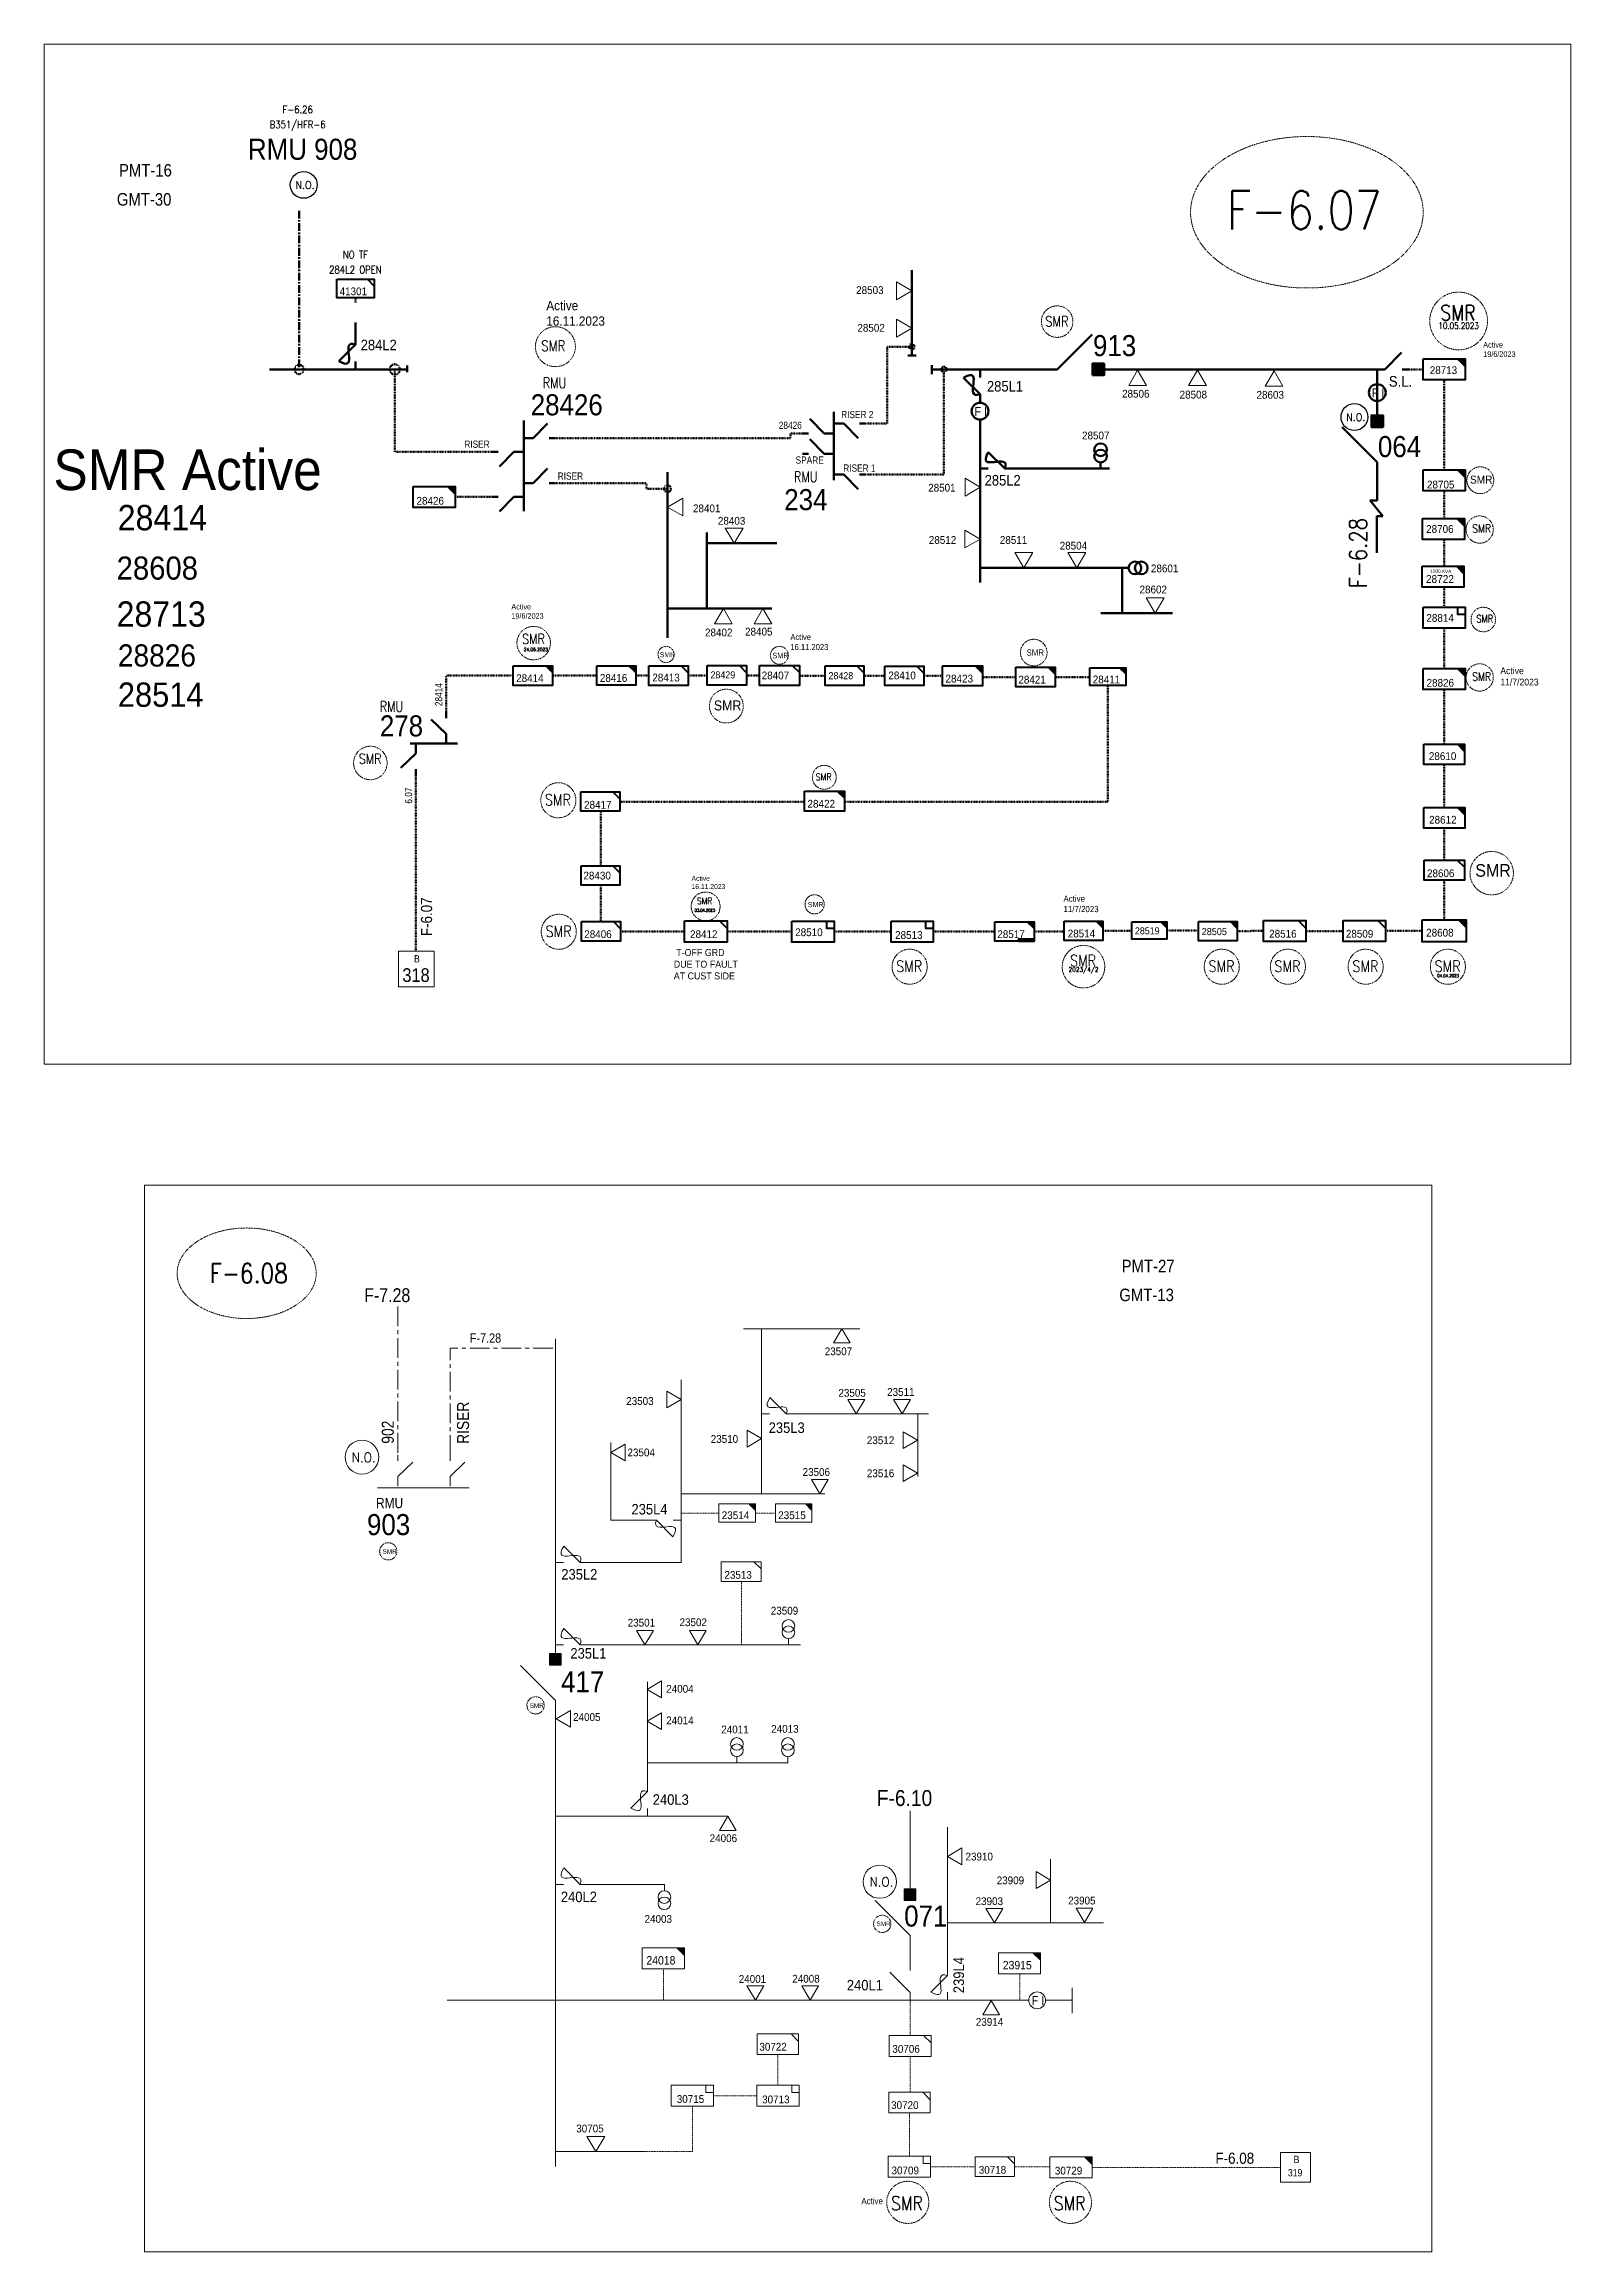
# Model space of a CAD drawing. Header units: metres. Extents: x 65984 to 144644, y -19036 to 23726.
# Drawn here: x 101649 to 102373, y 9810 to 10857 of the extents above; entities that cross this region are included whole.
import ezdxf
from ezdxf.enums import TextEntityAlignment as Align

# ---------------------------------------------------------------- set-up
doc = ezdxf.new("R2010")
doc.units = ezdxf.units.M
doc.header["$MEASUREMENT"] = 0
doc.linetypes.add('( Center )', pattern=[2, 1.25, -0.25, 0.25, -0.25])
doc.linetypes.add('DGN Style 3', pattern=[0.013877, 0, -0.013877])
doc.layers.get('0').update_dxf_attribs({"color": 95, "lineweight": 40})
for name, color, linetype, lineweight in [('ABS', 7, 'Continuous', 40), ('ABS NUMBER', 112, 'Continuous', 30), ('CONTRACTOR NAME', 95, 'Continuous', 40), ('d_eos', 111, 'Continuous', 40), ('d_eos no', 121, 'Continuous', 40), ('d_fco', 5, 'Continuous', 40), ('d_fco text', 95, 'Continuous', 40), ('d_oh branch', 94, 'Continuous', 40), ('d_switch', 95, 'Continuous', 40), ('d_tf', 1, 'Continuous', 40), ('d_tf no', 6, 'Continuous', 40), ('d_tf_200', 1, 'Continuous', 40), ('d_ug cable', 95, 'Continuous', 40), ('d_ug main line', 95, 'Continuous', 40), ('d_unit sub', 7, 'Continuous', 40), ('EARTH FAULT INDICATOR', 95, 'Continuous', 40), ('FDR  1  16', 234, 'Continuous', 40), ('fedr no', 95, 'Continuous', 40), ('GRID STATION  04', 7, 'Continuous', 40), ('GRID STATION 01', 7, 'Continuous', 40), ('Level 37', 7, 'Continuous', 0), ('O H MAIN FEEDER', 4, 'Continuous', 100), ('SW N O', 114, 'Continuous', 30)]:
    doc.layers.add(name, color=color, linetype=linetype, lineweight=lineweight)
doc.styles.add('NASKHF', font='naskhf.shx', dxfattribs={"height": 8})
doc.styles.add('Style-Andalus', font='andlso.ttf')
doc.styles.add('Style-Arial', font='arial.ttf')
doc.styles.add('Style-ENGINEERING', font='ENGINEERING.shx')
doc.styles.add('Style-msdefault', font='msdefault.shx')
doc.styles.add('Style-STANDARD', font='STANDARD.shx')

msp = doc.modelspace()

# ---------------------------------------------------------------- texts
at = {"layer": 'ABS NUMBER', "color": 2, "lineweight": 140, "style": 'Style-Arial', "width": 0.88}
msp.add_text('913', height=10, dxfattribs=at).set_placement((102146.6, 10719.4), align=Align.TOP_LEFT)
at = {"layer": 'ABS NUMBER', "color": 7, "lineweight": 140, "style": 'Style-Arial', "width": 0.88}
msp.add_text('S.L.', height=5.08, dxfattribs=at).set_placement((102287, 10694.9))
msp.add_text('064', height=10, dxfattribs=at).set_placement((102281.8, 10671.5), align=Align.TOP_LEFT)
at = {"layer": 'ABS NUMBER', "color": 2, "lineweight": 13, "style": 'Style-Arial', "width": 0.88}
for s, p in [('417', (101894.2, 10085.2)), ('071', (102057, 9974))]:
    msp.add_text(s, height=10, dxfattribs=at).set_placement(p, align=Align.TOP_LEFT)
at = {"layer": 'd_eos no', "color": 7, "linetype": 'Continuous', "lineweight": 140, "style": 'Style-Arial', "width": 0.88}
for s, p in [('RMU 908', (101745.6, 10812.6)), ('234', (102000.1, 10646.3))]:
    msp.add_text(s, height=10, dxfattribs=at).set_placement(p, align=Align.TOP_LEFT)
at = {"layer": 'd_eos no', "color": 2, "linetype": 'Continuous', "lineweight": 140, "style": 'Style-Arial', "width": 0.88}
msp.add_text('278', height=10, dxfattribs=at).set_placement((101808.2, 10538.9), align=Align.TOP_LEFT)
at = {"layer": 'd_eos no', "color": 2, "linetype": 'Continuous', "lineweight": 13, "style": 'Style-Arial', "width": 0.88}
msp.add_text('903', height=10, dxfattribs=at).set_placement((101802.1, 10159.8), align=Align.TOP_LEFT)
at = {"layer": 'd_fco text', "color": 7, "linetype": 'Continuous', "lineweight": 70, "style": 'Style-msdefault', "width": 0.92}
for s, p in [('284L2', (101799.1, 10717.2)), ('285L1', (102096.3, 10697.6)), ('285L2', (102095.2, 10653))]:
    msp.add_text(s, height=5, dxfattribs=at).set_placement(p, align=Align.TOP_LEFT)
at = {"layer": 'd_fco text', "color": 1, "linetype": 'DGN Style 3', "lineweight": 13, "style": 'Style-msdefault', "width": 0.92}
for s, p in [('235L3', (101992.7, 10203.3)), ('235L4', (101927.6, 10164.6))]:
    msp.add_text(s, height=5, dxfattribs=at).set_placement(p, align=Align.TOP_LEFT)
at = {"layer": 'd_fco text', "color": 7, "linetype": 'DGN Style 3', "lineweight": 13, "style": 'Style-msdefault', "width": 0.92}
for s, p in [('235L2', (101894.3, 10133.7)), ('235L1', (101898.6, 10096.2))]:
    msp.add_text(s, height=5, dxfattribs=at).set_placement(p, align=Align.TOP_LEFT)
at = {"layer": 'd_fco text', "color": 1, "linetype": 'Continuous', "lineweight": 13, "style": 'Style-msdefault', "width": 0.92}
for s, p in [('240L3', (101937.7, 10026.8)), ('240L2', (101894.1, 9980.6)), ('240L1', (102029.8, 9938.7))]:
    msp.add_text(s, height=5, dxfattribs=at).set_placement(p, align=Align.TOP_LEFT)
msp.add_text('239L4', height=5, rotation=90, dxfattribs=at).set_placement((102080.4, 9932.4), align=Align.TOP_LEFT)
at = {"layer": 'd_switch', "color": 131, "linetype": 'Continuous', "lineweight": 30, "style": 'Style-ENGINEERING', "width": 0.857143}
for s, p in [('28426', (101997.5, 10678.3)), ('SPARE', (102005.5, 10661.8))]:
    msp.add_text(s, height=3.43, dxfattribs=at).set_placement(p, align=Align.TOP_LEFT)
at = {"layer": 'd_switch', "color": 7, "linetype": 'Continuous', "lineweight": 30, "style": 'Style-ENGINEERING', "width": 0.857143}
msp.add_text('28414', height=3.43, rotation=90, dxfattribs=at).set_placement((101834.4, 10554.2), align=Align.TOP_RIGHT)
msp.add_text('6.07', height=3.43, rotation=90, dxfattribs=at).set_placement((101820.1, 10497), align=Align.TOP_LEFT)
at = {"layer": 'd_switch', "color": 2, "linetype": 'Continuous', "lineweight": 13, "ltscale": 1.527211, "style": 'Style-ENGINEERING', "width": 0.857143}
msp.add_text('F-7.28', height=6.59, dxfattribs=at).set_placement((101800.8, 10267), align=Align.TOP_LEFT)
at = {"layer": 'd_switch', "color": 1, "linetype": 'Continuous', "lineweight": 13, "style": 'Style-ENGINEERING', "width": 0.857143}
msp.add_text('F-7.28', height=4.48, dxfattribs=at).set_placement((101850.9, 10245.6), align=Align.TOP_LEFT)
at = {"layer": 'd_switch', "color": 7, "linetype": 'Continuous', "lineweight": 13, "style": 'Style-ENGINEERING', "width": 0.857143}
for s, p in [('RISER', (101844.8, 10193.1)), ('902', (101809.1, 10193.2))]:
    msp.add_text(s, height=5.72, rotation=90, dxfattribs=at).set_placement(p, align=Align.TOP_LEFT)
at = {"layer": 'd_switch', "color": 40, "linetype": 'Continuous', "lineweight": 30, "insert": (101827.7, 10434.1), "char_height": 5.289, "attachment_point": 1, "rotation": 90, "style": 'NASKHF'}
msp.add_mtext('\\Fmsdefault;\\H1x;\\W0.9;F-6.07\\P', dxfattribs=at)
at = {"layer": 'd_switch', "color": 2, "linetype": 'Continuous', "lineweight": 13, "attachment_point": 1, "style": 'NASKHF'}
for s, insert, char_height in [('\\Fmsdefault;\\H1x;\\W0.9;F-6.10\\P', (102044, 10028.8), 7.569), ('\\Fmsdefault;\\H1x;\\W0.9;F-6.08\\P', (102204.7, 9856.7), 5.289)]:
    msp.add_mtext(s, dxfattribs=dict(at, insert=insert, char_height=char_height))
at = {"layer": 'd_tf no', "color": 40, "linetype": 'Continuous', "lineweight": 40, "style": 'Style-msdefault'}
for s, height, width, p in [('41301', 3.7, 0.945946, (101789.1, 10742)), ('28506', 3.7, 0.945946, (102160.4, 10693.4)), ('28508', 3.7, 0.945946, (102187.7, 10693)), ('28603', 3.7, 0.945946, (102224.2, 10692.9)), ('28507', 3.7, 0.945946, (102141.4, 10673.6)), ('28501', 3.7, 0.945946, (102068.4, 10648.8)), ('28426', 3.7, 0.945946, (101825.6, 10642.6)), ('28403', 3.7, 0.945946, (101968.6, 10633.1)), ('28512', 3.7, 0.945946, (102068.7, 10624)), ('28511', 3.7, 0.945946, (102102.4, 10624)), ('28504', 3.7, 0.945946, (102130.8, 10621.3)), ('28601', 3.7, 0.945946, (102174.1, 10610.5)), ('28722', 3.77, 0.945946, (102304.6, 10605.5)), ('28602', 3.7, 0.945946, (102168.7, 10600.5)), ('28402', 3.7, 0.945946, (101962.5, 10580.1)), ('28405', 3.7, 0.945946, (101981.5, 10580.5)), ('28416', 3.7, 0.945946, (101912.6, 10558.5)), ('28428', 3.33, 0.945946, (102021.1, 10559.4)), ('28410', 3.7, 0.945946, (102049.5, 10559.7)), ('28423', 3.7, 0.953514, (102076.6, 10558.2)), ('28411', 3.7, 0.945946, (102146.5, 10557.8)), ('28610', 3.7, 0.945946, (102306, 10521.4)), ('28612', 3.7, 0.945946, (102306.1, 10491.2)), ('28430', 3.7, 0.945946, (101904.8, 10464.7)), ('28517', 3.7, 0.945946, (102101.2, 10436.9)), ('28519', 3.33, 0.945946, (102166.5, 10438.3)), ('28505', 3.4, 0.945946, (102198.2, 10438)), ('28516', 3.7, 0.945946, (102230.2, 10437.1))]:
    msp.add_text(s, height=height, dxfattribs=dict(at, width=width)).set_placement(p, align=Align.TOP_LEFT)
at = {"layer": 'd_tf no', "color": 40, "linetype": 'Continuous', "lineweight": 40, "style": 'Style-msdefault', "width": 0.945946}
for s, p in [('28503', (102034.2, 10738.9)), ('28502', (102034.8, 10721))]:
    msp.add_text(s, height=3.7, dxfattribs=at).set_placement(p)
at = {"layer": 'd_tf no', "color": 121, "linetype": 'Continuous', "lineweight": 40, "style": 'Style-msdefault'}
for s, width, p in [('28713', 0.945946, (102306.4, 10704.6)), ('28414', 0.945946, (101872.9, 10558.4)), ('28407', 0.945946, (101989.4, 10559.7)), ('28417', 0.945946, (101905.1, 10498.3)), ('28422', 0.953514, (102011.1, 10498.8)), ('28412', 0.945946, (101955.4, 10436.9)), ('28514', 0.945946, (102134.6, 10437.2)), ('28608', 0.945946, (102304.7, 10437.6))]:
    msp.add_text(s, height=3.7, dxfattribs=dict(at, width=width)).set_placement(p, align=Align.TOP_LEFT)
at = {"layer": 'd_tf no', "color": 2, "linetype": 'Continuous', "lineweight": 40, "style": 'Style-msdefault', "width": 0.945946}
for s, p in [('28705', (102305.1, 10650.3)), ('28706', (102304.7, 10629.2)), ('28814', (102304.8, 10587)), ('28413', (101937.5, 10558.7)), ('28421', (102111.2, 10557.7)), ('28826', (102304.9, 10556.2)), ('28606', (102305.1, 10465.8)), ('28406', (101905.2, 10436.9)), ('28510', (102005.3, 10437.8)), ('28509', (102266.6, 10437.1)), ('28513', (102052.7, 10436.5))]:
    msp.add_text(s, height=3.7, dxfattribs=at).set_placement(p, align=Align.TOP_LEFT)
at = {"layer": 'd_tf no', "color": 121, "linetype": 'Continuous', "lineweight": 13, "style": 'Style-msdefault', "width": 0.945946}
for s, height, p in [('28414', 12.05, (101683.8, 10638.8)), ('28608', 10.97, (101683.3, 10614.3)), ('28713', 12.02, (101683.3, 10593)), ('28826', 10.53, (101683.9, 10572.6)), ('28514', 11.54, (101683.9, 10554.5))]:
    msp.add_text(s, height=height, dxfattribs=at).set_placement(p, align=Align.TOP_LEFT)
at = {"layer": 'd_tf no', "color": 40, "linetype": 'Continuous', "lineweight": 40, "style": 'Style-msdefault', "width": 0.945946}
msp.add_text('28401', height=3.7, dxfattribs=at).set_placement((101969.8, 10639), align=Align.TOP_RIGHT)
at = {"layer": 'd_tf no', "color": 7, "linetype": 'Continuous', "lineweight": 40, "style": 'Style-msdefault', "width": 0.945946}
msp.add_text('1500 KVA', height=1.6, dxfattribs=at).set_placement((102306.7, 10608.1), align=Align.TOP_LEFT)
at = {"layer": 'd_tf no', "color": 1, "linetype": 'Continuous', "lineweight": 13, "style": 'Style-msdefault'}
for s, height, width, p in [('SMR', 5.99, 0.947368, (102328, 10468.3)), ('23505', 3.7, 0.945946, (102025.8, 10219.2)), ('23511', 3.7, 0.945946, (102048.9, 10219.6)), ('23503', 3.7, 0.945946, (101925.1, 10215.3)), ('23510', 3.7, 0.945946, (101965.2, 10197.3)), ('23512', 3.7, 0.945946, (102039.3, 10196.7)), ('23504', 3.7, 0.945946, (101925.7, 10190.9)), ('23506', 3.7, 0.945946, (102008.8, 10181.6)), ('23516', 3.7, 0.945946, (102039.3, 10181)), ('23514', 3.7, 0.953514, (101970.4, 10161.1)), ('23515', 3.7, 0.953514, (101997.2, 10161.1)), ('23509', 3.7, 0.945946, (101993.7, 10115.8)), ('23501', 3.7, 0.945946, (101925.8, 10110.1)), ('23502', 3.7, 0.945946, (101950.4, 10110.3)), ('24004', 3.7, 0.945946, (101944.1, 10078.7)), ('24005', 3.7, 0.945946, (101899.9, 10065.3)), ('24014', 3.7, 0.945946, (101944.1, 10063.7)), ('24013', 3.7, 0.945946, (101993.9, 10059.7)), ('24011', 3.7, 0.945946, (101970.2, 10059.4)), ('24006', 3.7, 0.945946, (101964.7, 10007.8)), ('23910', 3.7, 0.945946, (102086.1, 9999.1)), ('23909', 3.7, 0.945946, (102100.9, 9987.8)), ('23903', 3.7, 0.945946, (102090.9, 9977.9)), ('23905', 3.7, 0.945946, (102134.8, 9978.2)), ('24003', 3.7, 0.945946, (101933.8, 9969.5)), ('24001', 3.7, 0.945946, (101978.5, 9941)), ('24008', 3.7, 0.945946, (102003.9, 9941.1)), ('30722', 3.7, 0.945946, (101988.3, 9908.8)), ('30706', 3.7, 0.945946, (102051.4, 9907.8)), ('30715', 3.7, 0.945946, (101949.1, 9884)), ('30713', 3.7, 0.945946, (101989.6, 9883.8)), ('30720', 3.7, 0.945946, (102050.8, 9881.1)), ('30705', 3.7, 0.945946, (101901.4, 9870)), ('30718', 3.7, 0.945946, (102092.4, 9850.4))]:
    msp.add_text(s, height=height, dxfattribs=dict(at, width=width)).set_placement(p, align=Align.TOP_LEFT)
at = {"layer": 'd_tf no', "color": 1, "linetype": 'Continuous', "lineweight": 40, "style": 'Style-msdefault', "width": 0.945946}
for height, p in [(2.43, (102011.3, 10450.3)), (2.18, (101809.5, 10143.1)), (2.18, (101879.3, 10070)), (2.18, (102043.9, 9966.4))]:
    msp.add_text('SMR', height=height, dxfattribs=at).set_placement(p, align=Align.TOP_LEFT)
at = {"layer": 'd_tf no', "color": 1, "linetype": 'Continuous', "lineweight": 13, "style": 'Style-msdefault', "width": 0.945946}
for s, p in [('23507', (102019.3, 10235.2)), ('23914', (102091, 9916.9))]:
    msp.add_text(s, height=3.7, dxfattribs=at).set_placement(p)
at = {"layer": 'd_tf no', "color": 1, "lineweight": 13, "style": 'Style-msdefault', "width": 0.925}
for s, p in [('24018', (101934.7, 9950)), ('23915', (102103.8, 9947.7))]:
    msp.add_text(s, height=4, dxfattribs=at).set_placement(p, align=Align.TOP_LEFT)
at = {"layer": 'd_tf no', "color": 2, "linetype": 'Continuous', "lineweight": 13, "style": 'Style-msdefault', "width": 0.945946}
for s, p in [('30709', (102051, 9850.1)), ('30729', (102128.5, 9850))]:
    msp.add_text(s, height=3.7, dxfattribs=at).set_placement(p, align=Align.TOP_LEFT)
at = {"layer": 'd_tf no', "color": 121, "linetype": 'Continuous', "lineweight": 40, "attachment_point": 1, "style": 'NASKHF'}
for s, insert, char_height in [('\\Fmsdefault;\\H1x;\\W0.945946;Active\\P16.11.2023', (101887.2, 10735.6), 4.392), ('\\Fmsdefault;\\H1x;\\W0.945946;Active\\P19/6/2023', (102331.8, 10716.1), 2.635), ('\\Fmsdefault;\\H1x;\\W0.945946;Active\\P19/6/2023', (101870.6, 10591.8), 2.635), ('\\Fmsdefault;\\H1x;\\W0.945946;Active\\P16.11.2023', (102003, 10577.5), 2.847), ('\\Fmsdefault;\\H1x;\\W0.945946;Active\\P11/7/2023', (102339.9, 10561.7), 3.23), ('\\Fmsdefault;\\H1x;\\W0.945946;Active\\P16.11.2023', (101956.1, 10462.7), 2.33), ('\\Fmsdefault;\\H1x;\\W0.945946;Active\\P11/7/2023', (102132.6, 10453.4), 2.962), ('\\Fmsdefault;\\H1x;\\W0.945946;Active\\P', (102036.7, 9835.2), 2.962)]:
    msp.add_mtext(s, dxfattribs=dict(at, insert=insert, char_height=char_height))
at = {"layer": 'd_tf no', "color": 1, "linetype": 'Continuous', "lineweight": 40, "attachment_point": 5, "line_spacing_factor": 1.2, "style": 'Style-STANDARD'}
for s, insert, char_height in [('\\H1x;\\W0.909091;SMR\\P', (102319.8, 10730), 7.244), ('\\H1x;\\W0.909091;10.05.2023', (102320.1, 10723.8), 3.009), ('\\H1x;\\W0.909091;SMR\\P', (102331, 10627.6), 3.885), ('\\H1x;\\W0.909091;SMR\\P', (102331, 10557.3), 3.885)]:
    msp.add_mtext(s, dxfattribs=dict(at, insert=insert, char_height=char_height))
at = {"layer": 'd_tf no', "color": 1, "linetype": 'Continuous', "lineweight": 40, "ltscale": 0.54, "insert": (102129.5, 10725.9), "char_height": 4.829, "attachment_point": 5, "line_spacing_factor": 1.2, "style": 'Style-STANDARD'}
msp.add_mtext('\\H1x;\\W0.909091;SMR\\P', dxfattribs=at)
at = {"layer": 'd_tf no', "color": 1, "linetype": 'Continuous', "lineweight": 40, "ltscale": 0.666667, "insert": (101890.5, 10714.3), "char_height": 4.969, "attachment_point": 5, "line_spacing_factor": 1.2, "style": 'Style-STANDARD'}
msp.add_mtext('\\H1x;\\W0.909091;SMR\\P', dxfattribs=at)
at = {"layer": 'd_tf no', "color": 121, "linetype": 'Continuous', "lineweight": 40, "insert": (101653.3, 10665.1), "char_height": 19.269, "width": 273.726, "attachment_point": 1, "style": 'NASKHF'}
msp.add_mtext('\\Fmsdefault;\\H1x;\\W0.945946;SMR Active', dxfattribs=at)
at = {"layer": 'd_tf no', "color": 1, "linetype": 'Continuous', "lineweight": 40, "attachment_point": 1, "style": 'NASKHF'}
for s, insert, char_height in [('\\Fmsdefault;\\H1x;\\W0.945946;SMR^I', (102325.5, 10652.7), 3.787), ('\\Fmsdefault;\\H1x;\\W0.945946;SMR\\P', (101941, 10568.9), 2.374), ('\\Fmsdefault;\\H1x;\\W0.945946;SMR\\P', (101994.5, 10568.6), 2.637), ('\\Fmsdefault;\\H1x;\\W0.945946;SMR\\P', (102115.1, 10570.2), 2.93)]:
    msp.add_mtext(s, dxfattribs=dict(at, insert=insert, char_height=char_height))
at = {"layer": 'd_tf no', "color": 1, "linetype": 'Continuous', "lineweight": 40, "ltscale": 0.9, "attachment_point": 5, "line_spacing_factor": 1.2, "style": 'Style-STANDARD'}
for insert, char_height in [((102332.5, 10584.8), 3.497), ((102058.3, 9832.7), 6.52), ((102135.5, 9832.7), 6.52)]:
    msp.add_mtext('\\H1x;\\W0.909091;SMR\\P', dxfattribs=dict(at, insert=insert, char_height=char_height))
at = {"layer": 'd_tf no', "color": 1, "linetype": 'Continuous', "lineweight": 40, "ltscale": 0.766617, "char_height": 4.708, "attachment_point": 5, "line_spacing_factor": 1.2, "style": 'Style-STANDARD'}
for insert in [(101881.1, 10575.2), (101803.6, 10518.3)]:
    msp.add_mtext('\\H1x;\\W0.909091;SMR\\P', dxfattribs=dict(at, insert=insert))
at = {"layer": 'd_tf no', "color": 1, "linetype": 'Continuous', "lineweight": 40, "ltscale": 0.695833, "insert": (101882.2, 10570.2), "char_height": 1.636, "attachment_point": 5, "line_spacing_factor": 1.2, "style": 'Style-STANDARD'}
msp.add_mtext('\\H1x;\\W0.909091;24.05.2023', dxfattribs=at)
at = {"layer": 'd_tf no', "color": 2, "linetype": 'Continuous', "lineweight": 40, "insert": (101965.1, 10559.8), "char_height": 3.33, "attachment_point": 1, "style": 'NASKHF'}
msp.add_mtext('\\Fmsdefault;\\H1x;\\W0.945946;28429\\P', dxfattribs=at)
at = {"layer": 'd_tf no', "color": 1, "lineweight": 13, "insert": (101966.7, 10546), "char_height": 4.749, "attachment_point": 1, "style": 'NASKHF'}
msp.add_mtext('\\Fmsdefault;\\H1x;\\W0.925;SMR\\P', dxfattribs=at)
at = {"layer": 'd_tf no', "color": 1, "linetype": 'Continuous', "lineweight": 40, "ltscale": 0.9, "insert": (102018.8, 10509.7), "char_height": 3.263, "width": 8.194, "attachment_point": 5, "line_spacing_factor": 1.2, "style": 'Style-STANDARD'}
msp.add_mtext('\\H1x;\\W0.909091;SMR\\P', dxfattribs=at)
at = {"layer": 'd_tf no', "color": 1, "linetype": 'Continuous', "lineweight": 40, "ltscale": 0.6, "attachment_point": 5, "line_spacing_factor": 1.2, "style": 'Style-STANDARD'}
for s, insert, char_height in [('\\H1x;\\W0.909091;SMR\\P', (101892.7, 10498.8), 5.366), ('\\H1x;\\W0.909091;SMR\\P', (101893, 10436.4), 5.366), ('\\H1x;\\W0.909091;SMR\\P', (102059.4, 10419.8), 5.366), ('\\H1x;\\W0.909091;2023/4/2', (102142.1, 10417.9), 2.229), ('\\H1x;\\W0.909091;SMR\\P', (102141.9, 10422.5), 5.366), ('\\H1x;\\W0.909091;SMR\\P', (102207.6, 10419.8), 5.366), ('\\H1x;\\W0.909091;SMR\\P', (102238.9, 10419.8), 5.366), ('\\H1x;\\W0.909091;SMR\\P', (102275.9, 10419.8), 5.366), ('\\H1x;\\W0.909091;SMR\\P', (102314.9, 10419.8), 5.366)]:
    msp.add_mtext(s, dxfattribs=dict(at, insert=insert, char_height=char_height))
at = {"layer": 'd_tf no', "color": 1, "linetype": 'Continuous', "lineweight": 40, "ltscale": 0.592863, "insert": (101962.3, 10450.8), "char_height": 3.133, "attachment_point": 5, "line_spacing_factor": 1.2, "style": 'Style-STANDARD'}
msp.add_mtext('\\H1x;\\W0.909091;SMR\\P', dxfattribs=at)
at = {"layer": 'd_tf no', "color": 1, "linetype": 'Continuous', "lineweight": 40, "ltscale": 0.609097, "insert": (101962.4, 10446.4), "char_height": 1.383, "attachment_point": 5, "line_spacing_factor": 1.2, "style": 'Style-STANDARD'}
msp.add_mtext('\\H1x;\\W0.909091;03.04.2023', dxfattribs=at)
at = {"layer": 'd_tf no', "color": 6, "linetype": 'Continuous', "lineweight": 40, "insert": (101946.5, 10428), "char_height": 3.33, "attachment_point": 1, "style": 'NASKHF'}
msp.add_mtext('\\Fmsdefault;\\H1x;\\W0.945946;  T-OFF GRD \\P DUE TO FAULT \\P AT CUST SIDE', dxfattribs=at)
at = {"layer": 'd_tf no', "color": 1, "linetype": 'Continuous', "lineweight": 40, "ltscale": 0.612109, "insert": (102315.1, 10415.3), "char_height": 1.467, "attachment_point": 5, "line_spacing_factor": 1.2, "style": 'Style-STANDARD'}
msp.add_mtext('\\H1x;\\W0.909091;04.04.2023', dxfattribs=at)
at = {"layer": 'd_tf no', "color": 1, "linetype": 'Continuous', "lineweight": 13, "insert": (101971.7, 10132.8), "char_height": 3.7, "width": 35.094, "attachment_point": 1, "style": 'NASKHF'}
msp.add_mtext('\\Fmsdefault;\\H1x;\\W0.945946;23513', dxfattribs=at)
at = {"layer": 'fedr no', "color": 6, "linetype": 'Continuous', "lineweight": 13, "style": 'Style-STANDARD', "width": 0.909091}
for s, height, p in [('F-6.07', 18.22, (102246.9, 10778.7)), ('F-6.08', 9.19, (101746, 10274.1))]:
    msp.add_text(s, height=height, dxfattribs=at).set_placement(p, align=Align.MIDDLE_CENTER)
at = {"layer": 'fedr no', "color": 2, "linetype": 'Continuous', "lineweight": 13, "style": 'Style-STANDARD', "width": 0.909091}
msp.add_text('F-6.28', height=8.27, rotation=90, dxfattribs=at).set_placement((102272.4, 10615.9), align=Align.MIDDLE_CENTER)
at = {"layer": 'fedr no', "color": 2, "linetype": 'Continuous', "lineweight": 13, "char_height": 3.561, "attachment_point": 5, "line_spacing_factor": 1.2, "style": 'Style-STANDARD'}
for s, insert in [('\\H1x;\\W0.909091;F-6.26\\PB351/HFR-6', (101769.2, 10822.3)), ('\\H1x;\\W0.909091;NO TF\\P284L2 OPEN', (101796.6, 10754))]:
    msp.add_mtext(s, dxfattribs=dict(at, insert=insert))
at = {"layer": 'GRID STATION  04', "color": 7, "linetype": 'Continuous', "lineweight": 30, "style": 'Style-msdefault', "width": 0.888889}
for s, height, p in [('318', 6.52, (101818.9, 10418.9)), ('B', 3.47, (101824.4, 10425.1))]:
    msp.add_text(s, height=height, rotation=359.9147, dxfattribs=at).set_placement(p, align=Align.TOP_LEFT)
at = {"layer": 'GRID STATION  04', "color": 1, "linetype": 'Continuous', "lineweight": 13, "style": 'Style-msdefault', "width": 0.888889}
for s, p in [('B', (102241.8, 9855.2)), ('319', (102239.1, 9848.9))]:
    msp.add_text(s, height=3.47, dxfattribs=at).set_placement(p, align=Align.TOP_LEFT)
at = {"layer": 'GRID STATION 01', "linetype": 'Continuous', "lineweight": 13, "style": 'Style-msdefault', "width": 0.888889}
for s, p in [('PMT-16', (101684.4, 10800.6)), ('GMT-30', (101683.4, 10786.8)), ('PMT-27', (102160.2, 10280.5)), ('GMT-13', (102159.1, 10266.8))]:
    msp.add_text(s, height=5.94, dxfattribs=at).set_placement(p, align=Align.TOP_LEFT)
at = {"layer": 'Level 37', "color": 2, "linetype": 'Continuous', "lineweight": 53, "style": 'Style-STANDARD', "width": 0.854701}
for p in [(101891.1, 10696.7), (101813.7, 10543.1)]:
    msp.add_text('RMU', height=4.99, dxfattribs=at).set_placement(p, align=Align.MIDDLE_CENTER)
at = {"layer": 'Level 37', "color": 2, "linetype": 'Continuous', "lineweight": 120, "style": 'Style-Arial', "width": 0.88}
msp.add_text('28426', height=10, dxfattribs=at).set_placement((101879.8, 10691.3), align=Align.TOP_LEFT)
at = {"layer": 'Level 37', "color": 7, "linetype": 'Continuous', "lineweight": 53, "style": 'Style-ENGINEERING', "width": 0.857143}
for s, p in [('RISER 2', (102027.1, 10683.4)), ('RISER 1', (102028.1, 10658)), ('RISER', (101892.6, 10654.2))]:
    msp.add_text(s, height=3.43, dxfattribs=at).set_placement(p, align=Align.TOP_LEFT)
msp.add_text('RISER', height=3.43, dxfattribs=at).set_placement((101860.3, 10665.9), align=Align.RIGHT)
at = {"layer": 'Level 37', "color": 7, "linetype": 'Continuous', "lineweight": 53, "style": 'Style-STANDARD', "width": 0.854701}
msp.add_text('RMU', height=4.99, dxfattribs=at).set_placement((102010.3, 10652.1), align=Align.MIDDLE_CENTER)
at = {"layer": 'Level 37', "color": 2, "linetype": 'Continuous', "lineweight": 13, "style": 'Style-msdefault', "width": 0.86}
msp.add_text('RMU', height=4.9, dxfattribs=at).set_placement((101806.4, 10167.5), align=Align.TOP_LEFT)

# ---------------------------------------------------------------- blocks, each defined once
blk = doc.blocks.new('TF_8')
at = {"color": 0, "linetype": 'ByBlock', "lineweight": -2}
blk.add_line((6.3, 4.95), (9.9, 1.35), dxfattribs=at)
blk.add_3dface([(-10.1, 4.95), (9.9, 4.95), (9.9, -5.05), (-10.1, -5.05)], dxfattribs=at)
blk = doc.blocks.new('exist.us-1000kva')
at = {"color": 0, "linetype": 'ByBlock', "lineweight": -2, "flags": 128}
blk.add_lwpolyline([(40, 12.9), (32.8, 20), (40, 20)], close=True, dxfattribs=at)
at = {"color": 0, "linetype": 'ByBlock', "lineweight": -2, "extrusion": (0, 0, -1)}
blk.add_solid([(-40, 12.9), (-32.8, 20), (-40, 20)], dxfattribs=at)
at = {"color": 0, "linetype": 'ByBlock', "lineweight": -2, "xscale": 2, "yscale": 2}
blk.add_blockref('TF_8', (20.2, 10.1), dxfattribs=at)
blk = doc.blocks.new('TF3')
at = {"color": 0, "linetype": 'ByBlock', "lineweight": -2}
for p, q in [((11.3, 9), (18.3, 9)), ((18.3, 9), (18.3, 2))]:
    blk.add_line(p, q, dxfattribs=at)
at = {"color": 0, "linetype": 'ByBlock', "lineweight": -2, "flags": 128}
blk.add_lwpolyline([(18.3, 2), (11.3, 2), (11.3, 9)], dxfattribs=at)
at = {"color": 0, "linetype": 'ByBlock', "lineweight": -2}
blk.add_3dface([(-21.7, 9), (18.3, 9), (18.3, -11), (-21.7, -11)], dxfattribs=at)
blk = doc.blocks.new('*U1140')
at = {"layer": 'ABS', "color": 7, "linetype": 'Continuous', "lineweight": 13, "ltscale": 0.176941}
for p, q in [((-8.3, 9.1), (-8.3, 16.6)), ((-8.3, 9.1), (8.3, -7.6)), ((-8.3, -16.6), (-8.3, -9))]:
    blk.add_line(p, q, dxfattribs=at)
blk = doc.blocks.new('FUSE01')
at = {"color": 0, "linetype": 'ByBlock', "lineweight": -2}
blk.add_line((0, -17.15), (0, -22.55), dxfattribs=at)
at = {"color": 0, "linetype": 'ByBlock', "lineweight": -2, "flags": 128}
blk.add_lwpolyline([(0, 0.05), (0, -5.75), (-11.2, -16.95)], dxfattribs=at)
at = {"color": 0, "linetype": 'ByBlock', "lineweight": -2}
blk.add_open_spline([(-11.2, -16.95), (3.4, -25.35), (-11.6, -1.35), (0, -5.75)], degree=3, dxfattribs=at)
blk = doc.blocks.new('*U1113')
at = {"layer": 'EARTH FAULT INDICATOR', "color": 1, "linetype": 'Continuous', "lineweight": 13}
blk.add_circle((0, 0.1), 4, dxfattribs=at)
at = {"layer": 'EARTH FAULT INDICATOR', "color": 1, "lineweight": 13, "style": 'Style-Andalus', "width": 0.9}
blk.add_text('F I', height=4.23, dxfattribs=at).set_placement((-2.6, 2.1), align=Align.TOP_LEFT)
blk = doc.blocks.new('TFU_94')
at = {"layer": 'd_tf_200', "color": 1, "linetype": 'Continuous', "lineweight": 13}
blk.add_line((0, 10), (0, 0), dxfattribs=at)
for centre in [(0, 30), (0, 20)]:
    blk.add_circle(centre, 10, dxfattribs=at)
blk = doc.blocks.new('ABS2_1_1')
at = {"color": 0, "linetype": 'ByBlock', "lineweight": -2, "ltscale": 500}
for q in [(-29900, 43500), (0, 0)]:
    blk.add_line((0, 13600), q, dxfattribs=at)
at = {"color": 0, "linetype": 'ByBlock', "lineweight": -2, "ltscale": 500, "flags": 128}
for points in [[(5000, 43600), (-5000, 43600), (-5000, 53600), (5000, 53600)], [(3791, 49653), (3791, 49653), (3791, 49653)]]:
    blk.add_lwpolyline(points, close=True, dxfattribs=at)
at = {"color": 0, "linetype": 'ByBlock', "lineweight": -2, "ltscale": 500}
for points in [[(5000, 43600), (-5000, 43600), (5000, 53600), (-5000, 53600)], [(3791, 49653), (3791, 49653), (3791, 49653)]]:
    blk.add_solid(points, dxfattribs=at)
blk = doc.blocks.new('*U1141')
at = {"layer": 'SW N O', "color": 3, "lineweight": 13, "ltscale": 0.426762}
blk.add_circle((0, 0), 16.8, dxfattribs=at)
at = {"layer": 'SW N O', "color": 3, "lineweight": 13, "style": 'Style-STANDARD'}
blk.add_text('N.O.', height=9.6, dxfattribs=at).set_placement((1.7, -0.2), align=Align.MIDDLE_CENTER)
blk = doc.blocks.new('SS')
at = {"color": 0, "linetype": 'ByBlock', "lineweight": -2, "flags": 128}
blk.add_lwpolyline([(6.95, 4.25), (10.45, 4.25), (10.45, 0.75)], close=True, dxfattribs=at)
at = {"color": 0, "linetype": 'ByBlock', "lineweight": -2, "extrusion": (0, 0, -1)}
blk.add_solid([(-6.95, 4.25), (-10.45, 4.25), (-10.45, 0.75)], dxfattribs=at)
at = {"color": 0, "linetype": 'ByBlock', "lineweight": -2}
blk.add_3dface([(-9.55, 4.25), (10.45, 4.25), (10.45, -5.75), (-9.55, -5.75)], dxfattribs=at)
blk = doc.blocks.new('*U1348')
at = {"layer": 'EARTH FAULT INDICATOR', "color": 40, "linetype": 'Continuous', "lineweight": 100}
blk.add_circle((0, 0.1), 4, dxfattribs=at)
at = {"layer": 'EARTH FAULT INDICATOR', "color": 40, "lineweight": 140, "style": 'Style-Andalus', "width": 0.9}
blk.add_text('F I', height=4.23, dxfattribs=at).set_placement((-2.6, 2.1), align=Align.TOP_LEFT)
blk = doc.blocks.new('*U747')
at = {"layer": 'ABS', "color": 7, "linetype": 'Continuous', "lineweight": 211, "ltscale": 0.118412}
for p, q in [((-8.3, 8.2), (-15.7, 8.2)), ((-8.3, 8.2), (7.9, -8.1)), ((15.7, 8.2), (8.3, 8.2))]:
    blk.add_line(p, q, dxfattribs=at)
blk = doc.blocks.new('TFU_154')
at = {"layer": 'd_tf_200', "color": 40, "linetype": 'Continuous', "lineweight": 53}
blk.add_line((0, 10), (0, 0), dxfattribs=at)
for centre in [(0, 30), (0, 20)]:
    blk.add_circle(centre, 10, dxfattribs=at)
blk = doc.blocks.new('*U1352')
at = {"layer": 'CONTRACTOR NAME', "color": 40, "lineweight": 211, "ltscale": 0.498271, "flags": 128}
for points in [[(1.7, -0.5), (-3.7, -0.5), (-3.7, 0.5), (1.7, 0.5)], [(3.7, -0.5), (1.7, -0.5), (1.7, 0.5), (3.7, 0.5)]]:
    blk.add_lwpolyline(points, close=True, dxfattribs=at)
at = {"layer": 'CONTRACTOR NAME', "color": 40, "lineweight": 211, "style": 'Style-msdefault', "width": 0.945946}
for s, height, p in [('2017.08.08', 0.642, (-3.5, 0.3)), ('MTC', 0.572, (2, 0.3))]:
    blk.add_text(s, height=height, dxfattribs=at).set_placement(p, align=Align.TOP_LEFT)
blk = doc.blocks.new('TRA1_969')
at = {"layer": 'd_tf', "color": 1, "linetype": 'Continuous', "lineweight": 13, "ltscale": 0.000392162, "flags": 128}
blk.add_lwpolyline([(10, -17), (0, 0), (-10, -17)], close=True, dxfattribs=at)
blk = doc.blocks.new('TRA1_968')
at = {"layer": 'd_tf', "color": 1, "linetype": 'Continuous', "lineweight": 13, "ltscale": 0.000392162, "xscale": 1.000046564039522, "yscale": 1.000046564039522, "zscale": 1.000046564039522, "rotation": 180}
blk.add_blockref('TRA1_969', (0, 0), dxfattribs=at)
blk = doc.blocks.new('TRA1_971')
at = {"layer": 'd_tf', "color": 1, "linetype": 'Continuous', "lineweight": 13, "ltscale": 0.000392162, "extrusion": (0, 0, -1), "flags": 128}
blk.add_lwpolyline([(-10.1, -17), (-0.1, 0), (9.9, -17)], close=True, dxfattribs=at)
blk = doc.blocks.new('TRA1_970')
at = {"layer": 'd_tf', "color": 1, "linetype": 'Continuous', "lineweight": 13, "ltscale": 0.000392162, "xscale": 1.000046564039522, "yscale": 1.000046564039522, "zscale": 1.000046564039522, "rotation": 180}
blk.add_blockref('TRA1_971', (0, 0), dxfattribs=at)
blk = doc.blocks.new('TRA1_1284')
at = {"layer": 'd_tf', "color": 40, "linetype": 'Continuous', "lineweight": 0, "ltscale": 0.000361655, "flags": 128}
blk.add_lwpolyline([(10, -17), (0, 0), (-10, -17)], close=True, dxfattribs=at)
blk = doc.blocks.new('TRA1_1283')
at = {"layer": 'd_tf', "color": 40, "linetype": 'Continuous', "lineweight": 0, "ltscale": 0.000361655, "xscale": 1.000046566207836, "yscale": 1.000046566207836, "zscale": 1.000046566207836, "rotation": 180}
blk.add_blockref('TRA1_1284', (0, 0), dxfattribs=at)
blk = doc.blocks.new('*U971')
at = {"layer": 'SW N O', "color": 3, "ltscale": 0.426762}
blk.add_circle((-0.02, 0), 4.83, dxfattribs=at)
at = {"layer": 'SW N O', "color": 3, "style": 'Style-STANDARD'}
blk.add_text('N.O.', height=2.753, dxfattribs=at).set_placement((0.46, -0.05), align=Align.MIDDLE_CENTER)
blk = doc.blocks.new('*U4239')
at = {"layer": 'SW N O', "color": 3, "lineweight": 13, "ltscale": 0.426762}
blk.add_circle((0, 0), 16.8, dxfattribs=at)
at = {"layer": 'SW N O', "color": 3, "lineweight": 13, "style": 'Style-STANDARD'}
blk.add_text('N.O.', height=9.6, dxfattribs=at).set_placement((1.7, -0.2), align=Align.MIDDLE_CENTER)

# ---------------------------------------------------------------- linework, layer by layer
at = {"layer": 'd_eos', "color": 2, "linetype": 'Continuous', "lineweight": 211, "ltscale": 0.478599}
for p, q in [((101876.5, 10635.8), (101876.5, 10678.9)), ((101876.4, 10670.4), (101881, 10670.4)), ((101881, 10670.4), (101887.8, 10677.4)), ((101888.5, 10670.4), (101891.3, 10670.4)), ((101864.4, 10664), (101861.6, 10664)), ((101871.8, 10664), (101865, 10657)), ((101876.5, 10664), (101871.8, 10664)), ((101876.4, 10649.1), (101881, 10649.1)), ((101881, 10649.1), (101887.8, 10656.1)), ((101888.5, 10649.1), (101891.3, 10649.1)), ((101864.3, 10642.7), (101861.4, 10642.7)), ((101871.7, 10642.7), (101864.9, 10635.7)), ((101876.3, 10642.7), (101871.7, 10642.7))]:
    msp.add_line(p, q, dxfattribs=at)
at = {"layer": 'd_eos', "color": 7, "linetype": 'Continuous', "lineweight": 211, "ltscale": 0.638341}
for p, q in [((102019.1, 10672.7), (102012.3, 10679.7)), ((102023.7, 10650.6), (102023.7, 10682.9)), ((102011.6, 10672.7), (102008.8, 10672.7)), ((102019.1, 10663), (102012.3, 10670)), ((102023.7, 10672.7), (102019.1, 10672.7)), ((102023.7, 10677.5), (102028.4, 10677.5)), ((102028.4, 10677.5), (102035.2, 10670.5)), ((102035.8, 10677.5), (102038.7, 10677.5)), ((102011.6, 10663), (102008.8, 10663)), ((102023.7, 10663), (102019.1, 10663)), ((102023.7, 10653.2), (102028.4, 10653.2)), ((102028.4, 10653.2), (102035.2, 10646.2)), ((102035.8, 10653.2), (102038.7, 10653.2)), ((101825.2, 10513.4), (101825.2, 10510.6))]:
    msp.add_line(p, q, dxfattribs=at)
at = {"layer": 'd_eos', "color": 2, "linetype": 'Continuous', "lineweight": 211, "ltscale": 0.638341}
for p, q in [((101839.6, 10530.1), (101832.6, 10536.9)), ((101839.6, 10537.6), (101839.6, 10540.4)), ((101825.2, 10520.8), (101818.2, 10514)), ((101822.6, 10525.5), (101845, 10525.5)), ((101825.2, 10525.5), (101825.2, 10520.8)), ((101839.6, 10525.5), (101839.6, 10530.1))]:
    msp.add_line(p, q, dxfattribs=at)
at = {"layer": 'd_eos', "color": 2, "linetype": 'Continuous', "lineweight": 13, "ltscale": 0.638341}
for p, q in [((101816.8, 10185.1), (101816.8, 10187.9)), ((101841.5, 10185.1), (101841.5, 10187.9)), ((101816.8, 10177.6), (101823.8, 10184.4)), ((101816.8, 10173), (101816.8, 10177.6)), ((101841.5, 10177.6), (101848.5, 10184.4)), ((101841.5, 10173), (101841.5, 10177.6))]:
    msp.add_line(p, q, dxfattribs=at)
at = {"layer": 'd_eos', "color": 2, "linetype": 'Continuous', "lineweight": 13, "ltscale": 0.54966}
msp.add_line((101807.1, 10172.2), (101850.6, 10172.2), dxfattribs=at)
at = {"layer": 'd_oh branch', "color": 40, "linetype": 'Continuous', "lineweight": 100}
for p, q in [((102060.6, 10750.2), (102060.6, 10709.7)), ((101796.6, 10718.9), (101796.6, 10725.3)), ((102093, 10656), (102093, 10679.4)), ((101944.7, 10654.4), (101944.7, 10575.7)), ((102093, 10656), (102093, 10601.9)), ((102108.8, 10656), (102154.5, 10656)), ((101963.3, 10589.6), (101963.3, 10625.7)), ((101963.3, 10620.6), (101996.5, 10620.6)), ((101944.7, 10589.6), (101994.2, 10589.6)), ((102160.5, 10587.4), (102150.3, 10587.4))]:
    msp.add_line(p, q, dxfattribs=at)
at = {"layer": 'd_oh branch', "color": 1, "linetype": 'Continuous', "lineweight": 13}
for p, q in [((101980.7, 10247.8), (102036, 10247.8)), ((101989.3, 10212.4), (101989.3, 10247.8)), ((101951.2, 10136.8), (101951.2, 10223.5)), ((101989.3, 10169.4), (101989.3, 10221.3)), ((102005.1, 10207.3), (102068.6, 10207.3)), ((102063.5, 10207.3), (102063.5, 10177.7)), ((101917.8, 10156.9), (101917.8, 10193.7)), ((101951.2, 10169.4), (102019.4, 10169.4)), ((101935.4, 10156.9), (101917.8, 10156.9)), ((101907.3, 10136.8), (101951.2, 10136.8)), ((101907.3, 10097.7), (102007.8, 10097.7)), ((101935.2, 10032.2), (101935.2, 10080.1)), ((101935.3, 10041.7), (102001.9, 10041.7)), ((101891.5, 10016.4), (101973.3, 10016.4)), ((102077.5, 9944.9), (102077.6, 10011.2)), ((102126.4, 9965.8), (102126.4, 9996)), ((101907.3, 9984), (101943.2, 9984)), ((102077.6, 9965.8), (102151.6, 9965.8)), ((101891.5, 9857.2), (101933.8, 9857.2))]:
    msp.add_line(p, q, dxfattribs=at)
at = {"layer": 'd_oh branch', "color": 40, "linetype": 'Continuous', "lineweight": 100, "flags": 128}
for points in [[(102093, 10608.9), (102160.5, 10608.9)], [(102160.5, 10608.9), (102160.5, 10587.4), (102184.3, 10587.4)]]:
    msp.add_lwpolyline(points, dxfattribs=at)
at = {"layer": 'd_ug cable', "color": 40, "linetype": 'DGN Style 3', "lineweight": 100}
for p, q in [((101796.6, 10737), (101796.6, 10734.8)), ((102303.3, 10703.1), (102295.1, 10703.1)), ((102313.2, 10698.1), (102313.2, 10655.4)), ((101861.4, 10642.7), (101843.9, 10642.7)), ((102313.2, 10645.4), (102313.2, 10632.2)), ((102313.2, 10622.3), (102313.2, 10609.7)), ((102313.2, 10599.8), (102313.2, 10590.3)), ((102313.2, 10561.2), (102313.2, 10580.3)), ((101890.2, 10557.8), (101911.2, 10557.8)), ((101929.6, 10557.8), (101935.9, 10557.8)), ((101963.4, 10557.8), (101954.5, 10557.8)), ((101988.3, 10557.9), (101982.1, 10557.8)), ((102007.4, 10557.6), (102019.4, 10557.6)), ((102037.9, 10557.6), (102047.8, 10557.6)), ((102075.2, 10557.6), (102066.3, 10557.6)), ((102145.2, 10557.1), (102128.6, 10557.1)), ((102313.2, 10495.4), (102313.2, 10515.5)), ((101913.1, 10467.5), (101913.1, 10493.1)), ((102009.4, 10497.8), (101922.2, 10497.8)), ((102313.3, 10485.4), (102313.3, 10470.3)), ((101913.1, 10441), (101913.1, 10458.2)), ((102313.3, 10441.8), (102313.3, 10460.7)), ((101922.4, 10436.3), (101952.9, 10436.3)), ((101973, 10436.3), (102003.8, 10436.3)), ((102023.7, 10436.3), (102050.7, 10436.3)), ((102070.7, 10436.3), (102100, 10436.3)), ((102118.6, 10436.3), (102132.9, 10436.3)), ((102165.1, 10436.6), (102151.3, 10436.6)), ((102181.6, 10436.8), (102196.7, 10436.8)), ((102215, 10436.5), (102227.5, 10436.6)), ((102247.6, 10436.5), (102265.3, 10436.5)), ((102285.4, 10436.6), (102302.9, 10436.6))]:
    msp.add_line(p, q, dxfattribs=at)
at = {"layer": 'd_ug cable', "color": 40, "linetype": 'Continuous', "lineweight": 100}
for p, q in [((102058.7, 10709.7), (102062.7, 10709.7)), ((102070.1, 10700.9), (102070.1, 10705.1))]:
    msp.add_line(p, q, dxfattribs=at)
at = {"layer": 'd_ug cable', "color": 1, "linetype": 'DGN Style 3', "lineweight": 13}
for p, q in [((101969.1, 10160.3), (101951.2, 10160.3)), ((101995.9, 10160.3), (101986.5, 10160.3)), ((101979.8, 10127.8), (101979.8, 10097.7)), ((102059.8, 9912.4), (102059.8, 9929)), ((101997.1, 9903.3), (101997.1, 9888.7)), ((102059.8, 9885.4), (102059.8, 9902.4)), ((101987.1, 9883.7), (101966.5, 9883.7)), ((102059.5, 9875.5), (102059.5, 9855)), ((102069.5, 9850), (102090.6, 9850)), ((102109.3, 9850), (102126.2, 9850))]:
    msp.add_line(p, q, dxfattribs=at)
at = {"layer": 'd_ug cable', "color": 40, "linetype": 'DGN Style 3', "lineweight": 100, "flags": 128}
for points in [[(102038.7, 10677.5), (102048.9, 10677.5), (102048.9, 10713.9), (102060.6, 10713.9)], [(101815.3, 10703.1), (101815.3, 10664), (101861.6, 10664)], [(102038.7, 10653.2), (102075.9, 10653.2), (102075.9, 10703.1)], [(101891.3, 10670.4), (102003.1, 10670.4), (102003.1, 10672.7), (102008.8, 10672.7)], [(101891.3, 10649.1), (101934.8, 10649.1), (101934.8, 10646.5), (101944.7, 10646.5)], [(101871.5, 10557.8), (101839.6, 10557.8), (101839.6, 10540.4)], [(102153.7, 10553), (102153.7, 10497.8), (102028.7, 10497.8)], [(102110, 10557.1), (102094.2, 10557.1)], [(102313.2, 10525.2), (102313.2, 10551.2)], [(101825.2, 10427), (101825.2, 10510.6)]]:
    msp.add_lwpolyline(points, dxfattribs=at)
at = {"layer": 'd_ug cable', "color": 1, "linetype": 'DGN Style 3', "lineweight": 13, "flags": 128}
for points in [[(101942.8, 9943.9), (101942.8, 9929)], [(102111.9, 9941.6), (102111.9, 9929)], [(101956.5, 9878.8), (101956.5, 9857.2), (101933.8, 9857.2)], [(102146.2, 9849.7), (102235.6, 9849.7)]]:
    msp.add_lwpolyline(points, dxfattribs=at)
at = {"layer": 'd_ug cable', "color": 2, "linetype": 'DGN Style 3', "lineweight": 13}
for centre, radius in [((102129.6, 10725.8), 7.49), ((102320.1, 10726.1), 13.7), ((101891.5, 10713.9), 9.49), ((102330.4, 10650.5), 6.37), ((102330.1, 10627.1), 6.47), ((102331.8, 10584.4), 5.82), ((101881.2, 10573.2), 7.95), ((102118.5, 10568.7), 6.32), ((101944, 10567.8), 3.83), ((101997.8, 10567.4), 4.25), ((102330.1, 10556.9), 6.47), ((101972.6, 10543.3), 8.02), ((101803.7, 10516.3), 7.95), ((102019.1, 10509.5), 5.68), ((101892.9, 10498.6), 8.32), ((102335.8, 10464), 10.3), ((101962.8, 10448.2), 6.86), ((102014.5, 10449.2), 4.56), ((101893.1, 10436.2), 8.32), ((102059.6, 10419.6), 8.32), ((102142.1, 10419.6), 10.1), ((102207.7, 10419.6), 8.32), ((102239.1, 10419.6), 8.32), ((102276, 10419.6), 8.32), ((102315, 10419.6), 8.32), ((101812.2, 10142.1), 4.1), ((101882.1, 10069), 4.1), ((102046.6, 9965.3), 4.1), ((102058.7, 9833.1), 10), ((102135.9, 9833.1), 10)]:
    msp.add_circle(centre, radius, dxfattribs=at)
at = {"layer": 'd_ug cable', "color": 7, "linetype": 'DGN Style 3', "lineweight": 100}
for centre, radius in [((102060.6, 10713.9), 1.3), ((101769.9, 10703.1), 2.2), ((101815.3, 10703.1), 2.44), ((102075.9, 10703.1), 1.3), ((101944.7, 10646.5), 1.63)]:
    msp.add_circle(centre, radius, dxfattribs=at)
at = {"layer": 'd_ug main line', "color": 40, "linetype": '( Center )', "lineweight": 140, "ltscale": 2.94, "flags": 128}
msp.add_lwpolyline([(101769.9, 10778.4), (101769.9, 10703.1)], dxfattribs=at)
at = {"layer": 'FDR  1  16', "color": 30, "linetype": '( Center )', "lineweight": 13, "ltscale": 7.500037, "flags": 128}
msp.add_lwpolyline([(101816.8, 10258.3), (101816.8, 10187.9)], dxfattribs=at)
at = {"layer": 'FDR  1  16', "color": 1, "linetype": '( Center )', "lineweight": 13, "ltscale": 7.500037, "flags": 128}
msp.add_lwpolyline([(101841.5, 10187.9), (101841.5, 10238.5), (101891.5, 10238.5)], dxfattribs=at)
at = {"layer": 'fedr no', "color": 82, "linetype": 'DGN Style 3', "lineweight": 13, "true_color": 0x1dc70e}
for centre, major_axis in [((102248.1, 10777.7), (55.2, 0)), ((101745, 10274.1), (33, 0))]:
    msp.add_ellipse(centre, major_axis=major_axis, ratio=0.651175, dxfattribs=at)
at = {"layer": 'GRID STATION  04', "color": 7, "linetype": 'Continuous', "lineweight": 13, "ltscale": 0.470124, "flags": 128}
msp.add_lwpolyline([(101834, 10427), (101834, 10410), (101817.1, 10410), (101817.1, 10427)], close=True, dxfattribs=at)
at = {"layer": 'GRID STATION  04', "color": 1, "linetype": 'Continuous', "lineweight": 13, "ltscale": 0.39177, "flags": 128}
msp.add_lwpolyline([(102249.8, 9842.7), (102235.6, 9842.7), (102235.6, 9856.8), (102249.8, 9856.8)], close=True, dxfattribs=at)
at = {"layer": 'O H MAIN FEEDER', "color": 40, "lineweight": 211, "ltscale": 0.426762}
for p, q in [((101821.2, 10704.9), (101821.2, 10701.8)), ((102281.5, 10681.3), (102281.5, 10703.1)), ((102281.5, 10640.9), (102281.5, 10651.5))]:
    msp.add_line(p, q, dxfattribs=at)
at = {"layer": 'O H MAIN FEEDER', "color": 1, "lineweight": 13, "ltscale": 0.426762}
for p, q in [((101891.5, 10093.7), (101891.5, 10243)), ((101891.5, 9850.1), (101891.5, 10066.3)), ((102059.8, 9952.2), (102059.8, 9947.6)), ((102136.7, 9922.9), (102136.7, 9935)), ((102116.2, 9929), (101840.2, 9929)), ((102116.2, 9929), (102116, 9929)), ((102136.7, 9929.1), (102124.2, 9929.1))]:
    msp.add_line(p, q, dxfattribs=at)
at = {"layer": 'O H MAIN FEEDER', "color": 30, "lineweight": 13, "ltscale": 0.426762}
msp.add_line((102059.8, 9979.1), (102059.8, 10018.9), dxfattribs=at)
at = {"layer": 'O H MAIN FEEDER', "color": 1, "lineweight": 13, "ltscale": 0.819941}
msp.add_line((102073.1, 9929), (102022.3, 9929), dxfattribs=at)
at = {"layer": 'O H MAIN FEEDER', "color": 140, "linetype": 'Continuous', "lineweight": 13, "flags": 128}
for points in [[(101648.9, 10857.5), (102373.4, 10857.5), (102373.4, 10373.4), (101648.9, 10373.4)], [(101696.5, 10315.9), (102307.4, 10315.9), (102307.4, 9809.6), (101696.5, 9809.6)]]:
    msp.add_lwpolyline(points, close=True, dxfattribs=at)
at = {"layer": 'O H MAIN FEEDER', "color": 40, "lineweight": 211, "ltscale": 0.426762, "flags": 128}
for points in [[(101821.2, 10703.1), (101755.8, 10703.1)], [(102123.8, 10703.1), (102070.1, 10703.1)], [(102281.5, 10703.1), (102150.9, 10703.1)], [(102281.5, 10640.9), (102278.2, 10640.9), (102284.1, 10633.4)], [(102284.1, 10633.4), (102281.3, 10633.4), (102281.3, 10616)]]:
    msp.add_lwpolyline(points, dxfattribs=at)

# ---------------------------------------------------------------- block references
at = {"layer": 'ABS', "color": 2, "linetype": 'Continuous', "lineweight": 211, "ltscale": 0.829472, "xscale": 0.000555747191877611, "yscale": 0.000555747191877611, "zscale": 0.0003680335276451397, "rotation": 269.9999999999998}
msp.add_blockref('ABS2_1_1', (102122.1, 10703.1), dxfattribs=at)
at = {"layer": 'ABS', "color": 7, "linetype": 'Continuous', "lineweight": 211, "ltscale": 0.118412, "extrusion": (0, 0, -1), "xscale": 0.4899999999999999, "yscale": 0.4899999999999999, "zscale": 0.4899999999999999, "rotation": 179.9999999999999}
msp.add_blockref('*U747', (-102289.2, 10707.1), dxfattribs=at)
at = {"layer": 'ABS', "color": 7, "linetype": 'Continuous', "lineweight": 211, "ltscale": 0.829472, "xscale": 0.000555747191877611, "yscale": 0.000555747191877611, "zscale": 0.0003680335276451397, "rotation": 359.9999999999998}
msp.add_blockref('ABS2_1_1', (102281.5, 10651.5), dxfattribs=at)
at = {"layer": 'ABS', "color": 2, "linetype": 'Continuous', "lineweight": 13, "ltscale": 0.829472, "xscale": 0.000555747191877611, "yscale": 0.000555747191877611, "zscale": 0.0003680335276451397}
for p, rotation in [((101891.5, 10063.8), 359.9999999999997), ((102059.8, 9952.2), 359.9999999999998)]:
    msp.add_blockref('ABS2_1_1', p, dxfattribs=dict(at, rotation=rotation))
at = {"layer": 'ABS', "color": 7, "linetype": 'Continuous', "lineweight": 13, "ltscale": 0.176941, "xscale": 0.5763376204863798, "yscale": 0.5763376204863798, "zscale": 0.5763376204863798, "rotation": 180}
msp.add_blockref('*U1140', (102055, 9938), dxfattribs=at)
at = {"layer": 'CONTRACTOR NAME', "color": 40, "lineweight": 211, "ltscale": 0.498271}
msp.add_blockref('*U1352', (102115, 10432.2), dxfattribs=at)
at = {"layer": 'd_fco', "color": 7, "linetype": 'Continuous', "lineweight": 100, "xscale": 0.7, "zscale": 0.2499179648993302}
for p, yscale in [((101796.6, 10718.9), 0.7), ((102093, 10687.3), -0.7)]:
    msp.add_blockref('FUSE01', p, dxfattribs=dict(at, yscale=yscale))
at = {"layer": 'd_fco', "color": 7, "linetype": 'Continuous', "lineweight": 100, "xscale": 0.7, "yscale": 0.7, "zscale": 0.2499179648993302, "rotation": 269.9999999999999}
msp.add_blockref('FUSE01', (102108.8, 10656), dxfattribs=at)
at = {"layer": 'd_fco', "color": 1, "linetype": 'Continuous', "lineweight": 13, "xscale": 0.7, "yscale": 0.7, "zscale": 0.2499179648993302}
for p, rotation in [((102005.1, 10207.3), 270), ((101935.4, 10156.9), 90)]:
    msp.add_blockref('FUSE01', p, dxfattribs=dict(at, rotation=rotation))
at = {"layer": 'd_fco', "color": 7, "linetype": 'Continuous', "lineweight": 13, "xscale": 0.7, "yscale": 0.7, "zscale": 0.2499179648993302}
for p, rotation in [((101907.3, 10136.8), 270), ((101907.3, 10097.7), 270), ((101907.3, 9984), 270), ((102077.5, 9944.8), 359.9999999999999)]:
    msp.add_blockref('FUSE01', p, dxfattribs=dict(at, rotation=rotation))
at = {"layer": 'd_fco', "color": 1, "linetype": 'Continuous', "lineweight": 13, "xscale": 0.7, "yscale": 0.7, "zscale": 0.2499179648993302}
msp.add_blockref('FUSE01', (101935.2, 10032.1), dxfattribs=at)
at = {"layer": 'd_tf', "color": 40, "linetype": 'Continuous', "lineweight": 0, "ltscale": 0.000361655, "extrusion": (0, 0, -1), "xscale": 0.425244286565288, "yscale": 0.425244286565288, "zscale": 0.425244286565288}
for p, rotation in [((-102060.6, 10740.4), 270), ((-102060.6, 10722.7), 270), ((-101944.7, 10637.8), 89.99999999999997)]:
    msp.add_blockref('TRA1_1283', p, dxfattribs=dict(at, rotation=rotation))
at = {"layer": 'd_tf', "color": 40, "linetype": 'Continuous', "lineweight": 0, "ltscale": 0.000361655, "xscale": 0.425244286565288, "yscale": 0.425244286565288, "zscale": 0.425244286565288}
for p, rotation in [((102167.8, 10702.7), 180), ((102196.2, 10702.7), 180), ((102232.5, 10702.4), 180), ((102093.1, 10647.2), 89.99999999999997), ((101976.3, 10620.6), 359.9999999999999), ((102093, 10622.6), 89.99999999999997), ((102113.8, 10608.9), 359.9999999999999), ((102138.9, 10608.9), 359.9999999999999), ((102176.1, 10587.4), 359.9999999999999), ((101971.2, 10589.6), 180), ((101990, 10589.6), 180)]:
    msp.add_blockref('TRA1_1283', p, dxfattribs=dict(at, rotation=rotation))
at = {"layer": 'd_tf', "color": 1, "linetype": 'Continuous', "lineweight": 13, "ltscale": 0.000392162, "xscale": 0.4, "yscale": 0.4, "zscale": 0.4}
for p, rotation in [((102027.4, 10247.8), 180.0000000000001), ((101951.2, 10214.2), 89.99999999999997), ((102034.3, 10207.3), 359.9999999999999), ((102056, 10207.3), 359.9999999999999), ((101989.3, 10195.6), 89.99999999999997), ((102063.4, 10194.9), 89.99999999999997), ((101917.8, 10189), 270), ((102017, 10169.4), 359.9999999999999), ((102063.4, 10179.2), 89.99999999999997), ((101934, 10097.7), 359.9999999999999), ((101959.1, 10097.7), 359.9999999999999), ((101935.1, 10076.6), 270), ((101891.8, 10062.6), 270), ((101935.1, 10061.5), 270), ((101973.3, 10016.4), 180), ((102077.5, 9997.3), 270), ((102126.4, 9986.1), 89.99999999999997), ((101986.4, 9929), 359.9999999999999), ((102012.4, 9929), 359.9999999999999), ((102098.3, 9928.9), 180)]:
    msp.add_blockref('TRA1_968', p, dxfattribs=dict(at, rotation=rotation))
at = {"layer": 'd_tf', "color": 1, "linetype": 'Continuous', "lineweight": 13, "ltscale": 0.000392162, "extrusion": (0, 0, -1)}
for name, p, xscale, yscale, zscale in [('TRA1_968', (-102099.8, 9965.8), 0.4, 0.4, 0.4), ('TRA1_968', (-102142.6, 9965.9), 0.4, 0.4, 0.4), ('TRA1_970', (-101910.6, 9857.2), 0.4252640885791174, 0.4252640885791174, 0.4252640885791174)]:
    msp.add_blockref(name, p, dxfattribs=dict(at, xscale=xscale, yscale=yscale, zscale=zscale))
at = {"layer": 'd_tf_200', "color": 40, "linetype": 'Continuous', "lineweight": 53, "xscale": 0.3, "yscale": 0.3, "zscale": 0.3}
for p, rotation in [((102150.2, 10656), 359.9999999999999), ((102160.5, 10608.9), 269.9999999999999)]:
    msp.add_blockref('TFU_154', p, dxfattribs=dict(at, rotation=rotation))
at = {"layer": 'd_tf_200', "color": 1, "linetype": 'Continuous', "lineweight": 13, "extrusion": (0, 0, -1), "xscale": 0.3, "yscale": 0.3, "zscale": 0.3, "rotation": 359.9999999999999}
for p in [(-102002.1, 10097.7), (-101977.6, 10041.7), (-102001.8, 10041.7)]:
    msp.add_blockref('TFU_94', p, dxfattribs=at)
at = {"layer": 'd_tf_200', "color": 1, "linetype": 'Continuous', "lineweight": 13, "xscale": 0.3, "yscale": 0.3, "zscale": 0.3, "rotation": 179.9999999999999}
msp.add_blockref('TFU_94', (101943.2, 9984), dxfattribs=at)
at = {"layer": 'd_unit sub', "color": 40, "linetype": 'Continuous', "lineweight": 40}
for name, p, xscale, yscale, zscale in [('TF_8', (101796.7, 10741.5), 0.8879170862858693, 0.8879170862858693, 0.212622143282644), ('exist.us-1000kva', (101824, 10637.5), 0.4973950146662732, 0.4988120492116785, 0.6975792102448954), ('exist.us-1000kva', (102302.8, 10599.8), 0.495428401614696, 0.4968398334528981, 0.6278212892204059), ('SS', (101920, 10558.5), 0.9195631743275405, 0.9195631743275405, 0.212622143282644), ('TF_8', (102028.8, 10557.8), 0.9217597634481829, 0.9217597634481829, 0.1913599289543796), ('TF_8', (102057.2, 10557.7), 0.92460058340105, 0.92460058340105, 0.212622143282644), ('exist.us-1000kva', (102075.2, 10552.9), 0.47433167287538, 0.47433167287538, 0.4267622666565712), ('SS', (102153.3, 10557.9), 0.8504885731305759, 0.8504885731305759, 0.212622143282644), ('SS', (102312.8, 10521.1), 0.9692916401440815, 0.9692916401440815, 0.212622143282644), ('SS', (102312.9, 10491), 0.9692916401440815, 0.9692916401440815, 0.212622143282644), ('TF_8', (101913, 10462.9), 0.92460058340105, 0.92460058340105, 0.212622143282644), ('SS', (102108.9, 10437), 0.9299481178337624, 0.9299481178337624, 0.212622143282644), ('SS', (102173, 10437.4), 0.8279226283585948, 0.8279226283585948, 0.1913599289543796), ('SS', (102205.4, 10437.1), 0.9199140315095498, 0.9199140315095498, 0.212622143282644), ('TF_8', (102237.6, 10436.6), 1.005805489575731, 1.005805489575731, 0.212622143282644)]:
    msp.add_blockref(name, p, dxfattribs=dict(at, xscale=xscale, yscale=yscale, zscale=zscale))
at = {"layer": 'd_unit sub', "color": 2, "linetype": 'Continuous', "lineweight": 40}
for name, p, xscale, yscale, zscale in [('exist.us-1000kva', (102303.3, 10698.1), 0.4973950146662732, 0.4988120492116785, 0.6975792102448954), ('exist.us-1000kva', (102303.3, 10645.4), 0.4973950146662732, 0.4988120492116785, 0.6975792102448954), ('exist.us-1000kva', (102303, 10622.3), 0.4973950146662732, 0.4988120492116785, 0.6975792102448954), ('TF3', (102314.1, 10585.8), 0.4998359297986605, 0.4998359297986605, 0.2499179648993302), ('SS', (101880.4, 10558.5), 0.936452658128117, 0.936452658128117, 0.212622143282644), ('TF_8', (101945.3, 10557.8), 0.9331466292083002, 0.9331466292083002, 0.212622143282644), ('TF_8', (101972.9, 10557.9), 0.9350338953806356, 0.9350338953806356, 0.1913599289543796), ('TF_8', (101997.9, 10557.9), 0.9517111326491539, 0.9517111326491539, 0.212622143282644), ('SS', (102118.9, 10557.8), 0.9299481178337624, 0.9299481178337624, 0.212622143282644), ('exist.us-1000kva', (102303.3, 10551.2), 0.4973950146662732, 0.4988120492116785, 0.6975792102448954), ('exist.us-1000kva', (102009.7, 10493.5), 0.47433167287538, 0.47433167287538, 0.4267622666565712), ('TF_8', (102313.4, 10465.5), 0.957781491080539, 0.957781491080539, 0.212622143282644), ('TF_8', (101913.2, 10436.4), 0.9301546677066908, 0.9301546677066908, 0.212622143282644), ('TF_8', (101963, 10436.4), 1.00800463987457, 1.00800463987457, 0.212622143282644), ('TF3', (102014.6, 10436.8), 0.4998359297986605, 0.4998359297986605, 0.2499179648993302), ('TF3', (102061.6, 10436.8), 0.4998359297986605, 0.4998359297986605, 0.2499179648993302), ('SS', (102141.7, 10437.3), 0.9199140315095498, 0.9199140315095498, 0.212622143282644), ('TF_8', (102275.4, 10436.6), 1.005805489575731, 1.005805489575731, 0.212622143282644), ('SS', (102312.8, 10437.4), 1.041369226720425, 1.041369226720425, 0.212622143282644)]:
    msp.add_blockref(name, p, dxfattribs=dict(at, xscale=xscale, yscale=yscale, zscale=zscale))
at = {"layer": 'd_unit sub', "color": 121, "linetype": 'Continuous', "lineweight": 40, "xscale": 0.9243342999275844, "yscale": 0.9243342999275844, "zscale": 0.212622143282644}
msp.add_blockref('TF_8', (101912.9, 10498.1), dxfattribs=at)
at = {"layer": 'd_unit sub', "color": 1, "linetype": 'Continuous', "lineweight": 13}
for name, p, xscale, yscale, zscale in [('exist.us-1000kva', (101969.1, 10156), 0.4332278936488541, 0.4332278936488541, 0.4267622666565712), ('exist.us-1000kva', (101995.9, 10156), 0.4332278936488541, 0.4332278936488541, 0.4267622666565712), ('TF_8', (101979.7, 10132.5), 0.9475665595778336, 0.9475665595778336, 0.212622143282644), ('exist.us-1000kva', (101932.7, 9943.9), 0.4998359297978459, 0.4998359297978459, 0.4267622666565712), ('exist.us-1000kva', (102101.7, 9941.6), 0.4998359297978459, 0.4998359297978459, 0.4267622666565712), ('TF_8', (101997.2, 9908.2), 0.9825773313343861, 0.9825773313343861, 0.212622143282644), ('TF_8', (102059.9, 9907.4), 0.9996718596026843, 0.9996718596026843, 0.212622143282644), ('TF3', (101957.3, 9884.2), 0.4998359297986609, 0.4998359297986609, 0.2499179648993302), ('TF3', (101998, 9884.2), 0.4998359297986609, 0.4998359297986609, 0.2499179648993302), ('TF_8', (102059.6, 9880.5), 0.9824278749857407, 0.9824278749857407, 0.212622143282644), ('TF_8', (102100.1, 9850.1), 0.9380260332184911, 0.9380260332184911, 0.212622143282644)]:
    msp.add_blockref(name, p, dxfattribs=dict(at, xscale=xscale, yscale=yscale, zscale=zscale))
at = {"layer": 'd_unit sub', "color": 2, "linetype": 'Continuous', "lineweight": 13}
for name, p, xscale, yscale, zscale in [('TF3', (102060.3, 9850.5), 0.4998359297986609, 0.4998359297986609, 0.2499179648993302), ('exist.us-1000kva', (102126.2, 9844.7), 0.4998359297978459, 0.4998359297978459, 0.4267622666565712)]:
    msp.add_blockref(name, p, dxfattribs=dict(at, xscale=xscale, yscale=yscale, zscale=zscale))
at = {"layer": 'EARTH FAULT INDICATOR', "color": 40, "linetype": 'Continuous', "lineweight": 100}
for p in [(102281.5, 10692), (102093, 10683.2)]:
    msp.add_blockref('*U1348', p, dxfattribs=at)
at = {"layer": 'EARTH FAULT INDICATOR', "color": 1, "linetype": 'Continuous', "lineweight": 13}
msp.add_blockref('*U1113', (102120.1, 9928.9), dxfattribs=at)
at = {"layer": 'SW N O', "color": 3, "ltscale": 0.426762, "xscale": 1.321132095802108, "yscale": 1.321132095802108, "zscale": 1.321132095802108}
for p in [(101772.1, 10790.7), (102270.7, 10680.5)]:
    msp.add_blockref('*U971', p, dxfattribs=at)
at = {"layer": 'SW N O', "color": 3, "lineweight": 13}
for name, p, xscale, yscale, zscale in [('*U4239', (101799.7, 10186.8), 0.4772266960409272, 0.4772266960409272, 0.4772266960409272), ('*U1141', (102045.4, 9985.3), 0.4696188312411138, 0.4696188312411138, 0.4696188312411138)]:
    msp.add_blockref(name, p, dxfattribs=dict(at, xscale=xscale, yscale=yscale, zscale=zscale))

msp.set_redraw_order([(e.dxf.handle, doc.entitydb.next_handle()) for e in msp.query("TEXT MTEXT ATTDEF DIMENSION ARC_DIMENSION")])  # texts and dimensions are drawn at this point

doc.saveas('drawing.dxf')
